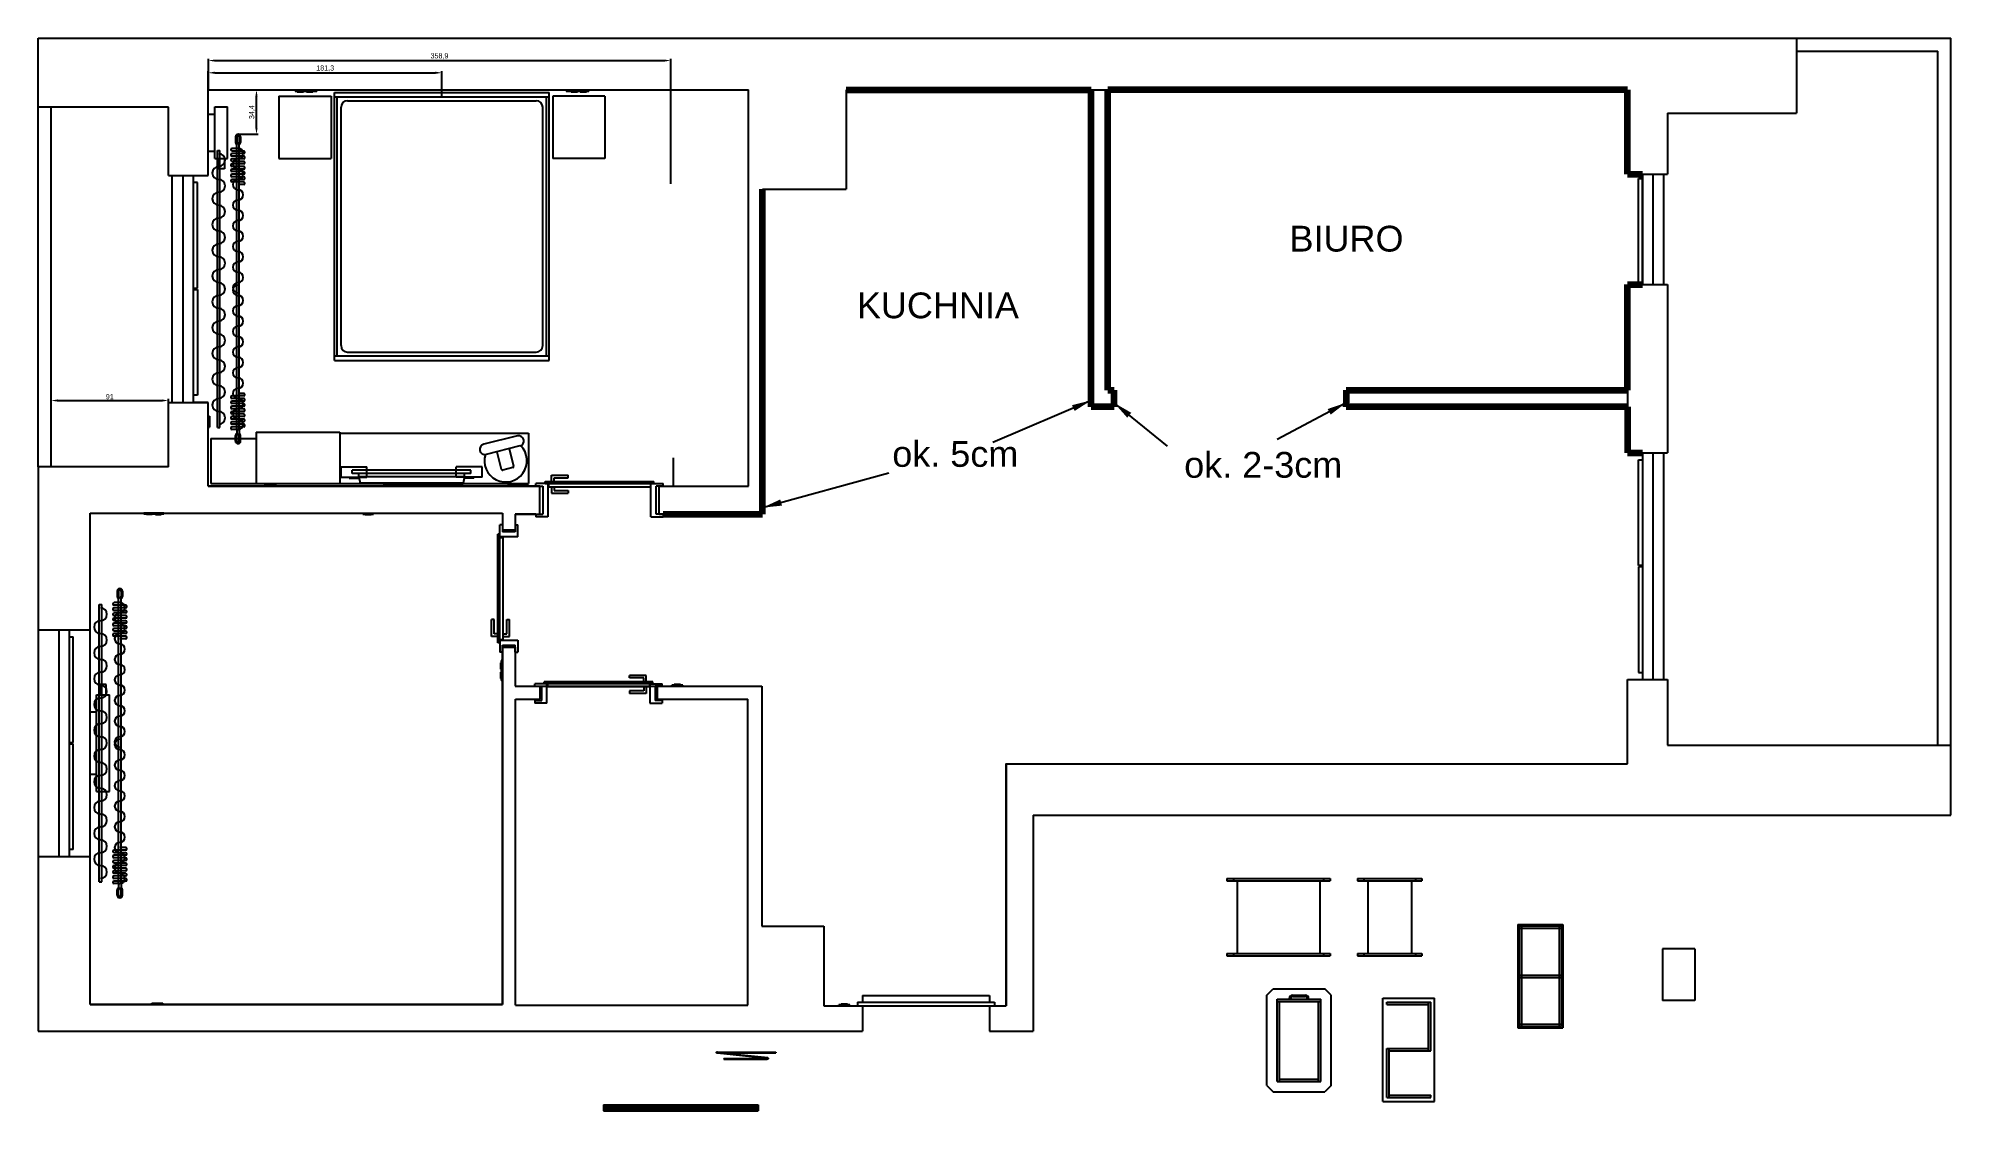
# Model space of a CAD drawing. Header units: millimetres. Extents: x 976 to 9349, y -714 to 2211.
# Drawn here: x 5119 to 6603, y 1379 to 2211 of the extents above; entities that cross this region are included whole.
import ezdxf

# ---------------------------------------------------------------- set-up
doc = ezdxf.new("R2010")
doc.units = ezdxf.units.MM
for name, color, linetype in [('Drzwi', 34, 'Continuous'), ('Elektryka - obudowy', 174, 'Continuous'), ('Grzejniki', 12, 'Continuous'), ('Listwy', 42, 'Continuous'), ('Meble', 42, 'Continuous'), ('Meble wnętrze', 52, 'Continuous'), ('Okna', 7, 'Continuous'), ('Płytki', 254, 'Continuous'), ('Szkic', 6, 'Continuous'), ('Urządzenia', 183, 'Continuous'), ('Zasłony', 9, 'Continuous'), ('Ściany', 7, 'Continuous')]:
    doc.layers.add(name, color=color, linetype=linetype)
doc.dimstyles.new('ISO-25', dxfattribs={"dimtxt": 4, "dimasz": 5, "dimexe": 1.25, "dimexo": 0.625, "dimgap": 1, "dimtad": 1, "dimtxsty": 'Standard', "dimcen": 2.5, "dimadec": 0, "dimazin": 0, "dimtfac": 1, "dimtmove": 0, "dimatfit": 3, "dimfxl": 1, "dimarcsym": 0})

msp = doc.modelspace()

# ---------------------------------------------------------------- texts
at = {"char_height": 20, "width": 119.53283, "attachment_point": 1}
for s, insert in [('{\\fArial|b0|i0|c238|p0;BIURO}', (6089.806, 2065.215)), ('{\\fArial|b0|i0|c238|p0;KUCHNIA}', (5754.053, 2013.445))]:
    msp.add_mtext(s, dxfattribs=dict(at, insert=insert))
at = {"layer": 'Płytki', "char_height": 20, "attachment_point": 1}
for s, insert, width in [('{\\fArial|b0|i0|c238|p0;ok. 5cm}', (5781.533, 1898.195), 119.53283), ('{\\fArial|b0|i0|c238|p0;ok. 2-3cm}', (6008.075, 1889.747), 152.87639)]:
    msp.add_mtext(s, dxfattribs=dict(at, insert=insert, width=width))

# ---------------------------------------------------------------- blocks, each defined once
blk = doc.blocks.new('Z$W@#18007')
for p, q in [((5, 75), (15, 75)), ((5, 0), (5, 75)), ((7.5, 75), (7.5, 83)), ((12.5, 83), (7.5, 83)), ((12.5, 75), (12.5, 83)), ((15, 0), (15, 75)), ((0, 61.7), (5, 61.7)), ((0, 13.3), (5, 13.3)), ((5, 0), (15, 0))]:
    blk.add_line(p, q)
blk = doc.blocks.new('Z$W@#11337')
for p, q in [((5, 48), (15, 48)), ((5, 8), (5, 48)), ((15, 8), (15, 48)), ((0, 42.3), (5, 42.3)), ((0, 13.7), (5, 13.7)), ((5, 8), (15, 8)), ((7.5, 8), (7.5, 0)), ((12.5, 0), (7.5, 0)), ((12.5, 8), (12.5, 0))]:
    blk.add_line(p, q)
blk = doc.blocks.new('Z$W@#27753')
for p, q in [((0, 0), (0, 176)), ((8, 0), (8, 176)), ((11, 170.5), (8, 170.5)), ((11, 88.5), (11, 170.5)), ((8, 88.5), (11, 88.5)), ((8, 87.5), (11, 87.5)), ((11, 87.5), (11, 5.5)), ((11, 5.5), (8, 5.5))]:
    blk.add_line(p, q)
blk = doc.blocks.new('Z$W@#10383')
for p, q in [((0, 176), (8, 176)), ((0, 0), (8, 0))]:
    blk.add_line(p, q)
blk.add_blockref('Z$W@#27753', (0, 0))
blk = doc.blocks.new('Z$W@#14945')
for p, q in [((0, 88.5), (0, 170.5)), ((0, 170.5), (3, 170.5)), ((3, 176), (3, 0)), ((11, 176), (11, 0)), ((3, 88.5), (0, 88.5)), ((3, 87.5), (0, 87.5)), ((0, 87.5), (0, 5.5)), ((0, 5.5), (3, 5.5))]:
    blk.add_line(p, q)
blk = doc.blocks.new('Z$W@#8909')
for p, q in [((3, 176), (11, 176)), ((3, 0), (11, 0))]:
    blk.add_line(p, q)
blk.add_blockref('Z$W@#14945', (0, 0))
blk = doc.blocks.new('Z$W@#9758')
for p, q in [((0, 0.3), (0, 82.3)), ((0, 82.3), (3, 82.3)), ((3, 85.6), (3, 0)), ((3, 85.6), (11, 85.6)), ((3, 0.3), (3, 85.3)), ((11, 85.6), (11, 0)), ((3, 0.3), (0, 0.3)), ((3, 0), (11, 0))]:
    blk.add_line(p, q)
blk = doc.blocks.new('Z$W@#24221')
for p, q in [((0, 0), (0, 176)), ((8, 0), (8, 176)), ((8, 170.5), (11, 170.5)), ((11, 88.5), (11, 170.5)), ((8, 88.5), (11, 88.5)), ((8, 87.5), (11, 87.5)), ((11, 5.5), (11, 87.5)), ((11, 5.5), (8, 5.5))]:
    blk.add_line(p, q)
blk = doc.blocks.new('Z$W@#18588')
for p, q in [((0, 176), (8, 176)), ((0, 0), (8, 0))]:
    blk.add_line(p, q)
blk.add_blockref('Z$W@#24221', (0, 0))
blk = doc.blocks.new('Z$W@#16413')
at = {"layer": 'Drzwi'}
for p, q in [((0, 3), (0, 0)), ((0, 3), (106.5, 3)), ((0, 0), (106.5, 0)), ((4, 8), (4, 3)), ((4, 8), (102.5, 8)), ((102.5, 8), (102.5, 3)), ((106.5, 3), (106.5, 0))]:
    blk.add_line(p, q, dxfattribs=at)
blk = doc.blocks.new('Z$W@#23622')
for p, q in [((0, 0), (0, 208)), ((0, 208), (166.5, 208)), ((166.5, 0), (166.5, 208)), ((0, 204.5), (166.5, 204.5)), ((2, 3.5), (2, 204.5)), ((5, 11.5), (5, 196.5)), ((10, 201.5), (156.5, 201.5)), ((161.5, 11.5), (161.5, 196.5)), ((164.5, 3.5), (164.5, 204.5)), ((0, 3.5), (166.5, 3.5)), ((0, 0), (166.5, 0)), ((10, 6.5), (156.5, 6.5))]:
    blk.add_line(p, q)
for centre, start, end in [((10, 196.5), 90, 180), ((156.5, 196.5), 0, 90), ((10, 11.5), 180, 270), ((156.5, 11.5), 270, 0)]:
    blk.add_arc(centre, 5, start, end)
blk = doc.blocks.new('Z$W@#19815')
for p, q in [((0, 39), (0, 0)), ((0, 39), (146.5, 39)), ((146.5, 39), (146.5, 0)), ((0, 0), (146.5, 0))]:
    blk.add_line(p, q)
blk = doc.blocks.new('Z$W@#22888')
for p, q in [((0, 40), (0, 0)), ((0, 40), (65, 40)), ((65, 40), (65, 0)), ((0, 0), (65, 0))]:
    blk.add_line(p, q)
blk = doc.blocks.new('Z$W@#19156')
for p, q in [((0, 35), (0, 0)), ((0, 35), (35, 35)), ((35, 35), (35, 0)), ((0, 0), (35, 0))]:
    blk.add_line(p, q)
blk = doc.blocks.new('Z$W@#16202')
for p, q in [((0, 48.2), (0, 0)), ((0, 48.2), (40.5, 48.2)), ((40.5, 48.2), (40.5, 0)), ((0, 0), (40.5, 0))]:
    blk.add_line(p, q)
blk = doc.blocks.new('Z$W@#22646')
for p, q in [((0, 2.3), (0, 1.3)), ((0, 2.3), (62, 2.3)), ((0, 1.3), (62, 1.3)), ((29, 2.3), (29, 0)), ((29, 0), (31, 0)), ((31, 2.3), (31, 0)), ((49, 2.3), (49, 0)), ((49, 0), (51, 0)), ((51, 2.3), (51, 0)), ((62, 2.3), (62, 1.3))]:
    blk.add_line(p, q)
blk = doc.blocks.new('Z$W@#26362')
for p, q in [((0, 2.5), (92, 2.5)), ((0, 2.5), (0, 0)), ((0, 0), (92, 0)), ((5, 5), (6, 10)), ((5, 5), (87, 5)), ((5, 5), (5, 2.5)), ((6, 10), (86, 10)), ((87, 5), (86, 10)), ((87, 5), (87, 2.5)), ((92, 2.5), (92, 0))]:
    blk.add_line(p, q)
blk = doc.blocks.new('Z$W@#28433')
for p, q in [((12.5, 8), (12.5, 22)), ((13.5, 23), (21.5, 23)), ((22.5, 8), (22.5, 22)), ((1, 4), (1, 4)), ((4, 8), (31, 8)), ((4, 0), (31, 0)), ((35, 4), (35, 4))]:
    blk.add_line(p, q)
for centre, radius, start, end in [((17.5, 16.5), 16.5, 328.8004, 211.1996), ((13.5, 22), 1, 90, 180), ((21.5, 22), 1, 0, 90), ((4, 4), 4, 90, 180), ((4, 4), 4, 180, 270), ((31, 4), 4, 0, 90), ((31, 4), 4, 270, 0)]:
    blk.add_arc(centre, radius, start, end)
blk = doc.blocks.new('Z$W@#29869')
for p, q in [((1, 20), (9, 20)), ((1, 20), (1, 0)), ((9, 20), (9, 0)), ((0, 13.75), (0, 6.25)), ((0, 13.75), (1, 13.75)), ((0, 6.25), (1, 6.25)), ((1, 0), (9, 0))]:
    blk.add_line(p, q)
blk = doc.blocks.new('Z$W@#13655')
for p, q in [((12.5, 21.4), (227.5, 21.4)), ((12.5, 21.4), (12.5, 19.4)), ((12.5, 19.4), (227.5, 19.4)), ((227.5, 21.4), (227.5, 19.4)), ((2, 7.4), (6.3, 7.4)), ((2, 6.4), (6.3, 6.4)), ((2, 4.4), (6.3, 4.4)), ((2, 3.4), (6.3, 3.4)), ((11, 6.4), (8, 6.4)), ((11, 4.4), (8, 4.4)), ((11, 5.4), (11, 9.9)), ((11, 4.4), (11, 6.4)), ((11, 6.4), (229, 6.4)), ((11, 4.4), (229, 4.4)), ((13, 1), (13, 9.9)), ((13, 5.4), (13, 9.9)), ((15, 1), (15, 9.9)), ((15, 5.4), (15, 9.9)), ((17, 1), (17, 9.9)), ((17, 5.4), (17, 9.9)), ((19, 1), (19, 9.9)), ((19, 5.4), (19, 9.9)), ((21, 1), (21, 9.9)), ((21, 5.4), (21, 9.9)), ((23, 1), (23, 9.9)), ((23, 5.4), (23, 9.9)), ((25, 1), (25, 9.9)), ((25, 5.4), (25, 9.9)), ((27, 1), (27, 9.9)), ((27, 5.4), (27, 9.9)), ((29, 1), (29, 9.9)), ((29, 5.4), (29, 9.9)), ((31, 1), (31, 9.9)), ((31, 5.4), (31, 9.9)), ((33, 1), (33, 9.9)), ((33, 5.4), (33, 9.9)), ((35, 5.4), (35, 9.9)), ((35, 1), (35, 5.4)), ((37, 1), (37, 9.9)), ((37, 5.4), (37, 9.9)), ((39, 1), (39, 5.4)), ((201, 1), (201, 5.4)), ((203, 1), (203, 9.9)), ((203, 5.4), (203, 9.9)), ((205, 5.4), (205, 9.9)), ((205, 1), (205, 5.4)), ((207, 1), (207, 9.9)), ((207, 5.4), (207, 9.9)), ((209, 1), (209, 9.9)), ((209, 5.4), (209, 9.9)), ((211, 1), (211, 9.9)), ((211, 5.4), (211, 9.9)), ((213, 1), (213, 9.9)), ((213, 5.4), (213, 9.9)), ((215, 1), (215, 9.9)), ((215, 5.4), (215, 9.9)), ((217, 1), (217, 9.9)), ((217, 5.4), (217, 9.9)), ((219, 1), (219, 9.9)), ((219, 5.4), (219, 9.9)), ((221, 1), (221, 9.9)), ((221, 5.4), (221, 9.9)), ((223, 1), (223, 9.9)), ((223, 5.4), (223, 9.9)), ((225, 1), (225, 9.9)), ((225, 5.4), (225, 9.9)), ((227, 1), (227, 9.9)), ((227, 5.4), (227, 9.9)), ((229, 5.4), (229, 9.9)), ((229, 4.4), (229, 6.4)), ((229, 6.4), (232, 6.4)), ((229, 4.4), (232, 4.4)), ((238, 7.4), (233.7, 7.4)), ((238, 6.4), (233.7, 6.4)), ((238, 4.4), (233.7, 4.4)), ((238, 3.4), (233.7, 3.4))]:
    blk.add_line(p, q)
for centre, radius, start, end in [((20, 20.4), 5, 180, 0), ((30, 20.4), 5, 0, 180), ((40, 20.4), 5, 180, 0), ((50, 20.4), 5, 0, 180), ((60, 20.4), 5, 180, 0), ((70, 20.4), 5, 0, 180), ((80, 20.4), 5, 180, 0), ((90, 20.4), 5, 0, 180), ((100, 20.4), 5, 180, 0), ((110, 20.4), 5, 0, 180), ((120, 20.4), 5, 180, 0), ((130, 20.4), 5, 0, 180), ((140, 20.4), 5, 180, 0), ((150, 20.4), 5, 0, 180), ((160, 20.4), 5, 180, 0), ((170, 20.4), 5, 0, 180), ((180, 20.4), 5, 180, 0), ((190, 20.4), 5, 0, 180), ((200, 20.4), 5, 180, 0), ((210, 20.4), 5, 0, 180), ((220, 20.4), 5, 180, 0), ((2, 5.4), 2, 90, 270), ((2, 5.4), 1, 90, 270), ((6.3, 5.4), 2, 30, 90), ((6.3, 5.4), 1, 270, 90), ((6.3, 5.4), 2, 270, 330), ((12, 9.9), 1, 0, 180), ((15, 5.4), 4, 180, 0), ((14, 1), 1, 180, 0), ((16, 9.9), 1, 0, 180), ((18, 1), 1, 180, 0), ((20, 9.9), 1, 0, 180), ((23, 5.4), 4, 0, 180), ((22, 1), 1, 180, 0), ((24, 9.9), 1, 0, 180), ((26, 1), 1, 180, 0), ((28, 9.9), 1, 0, 180), ((31, 5.4), 4, 180, 0), ((30, 1), 1, 180, 0), ((32, 9.9), 1, 0, 180), ((34, 1), 1, 180, 0), ((36, 9.9), 1, 0, 180), ((39, 5.4), 4, 0, 180), ((38, 1), 1, 180, 0), ((47, 5.4), 4, 180, 0), ((55, 5.4), 4, 0, 180), ((63, 5.4), 4, 180, 0), ((71, 5.4), 4, 0, 180), ((79, 5.4), 4, 180, 0), ((87, 5.4), 4, 0, 180), ((95, 5.4), 4, 180, 0), ((103, 5.4), 4, 0, 180), ((111, 5.4), 4, 180, 0), ((119, 5.4), 4, 0, 180), ((121, 5.4), 4, 0, 180), ((129, 5.4), 4, 180, 0), ((137, 5.4), 4, 0, 180), ((145, 5.4), 4, 180, 0), ((153, 5.4), 4, 0, 180), ((161, 5.4), 4, 180, 0), ((169, 5.4), 4, 0, 180), ((177, 5.4), 4, 180, 0), ((185, 5.4), 4, 0, 180), ((193, 5.4), 4, 180, 0), ((201, 5.4), 4, 0, 180), ((202, 1), 1, 180, 0), ((204, 9.9), 1, 0, 180), ((209, 5.4), 4, 180, 0), ((209, 5.4), 4, 180, 0), ((206, 1), 1, 180, 0), ((208, 9.9), 1, 0, 180), ((210, 1), 1, 180, 0), ((212, 9.9), 1, 0, 180), ((217, 5.4), 4, 0, 180), ((214, 1), 1, 180, 0), ((216, 9.9), 1, 0, 180), ((218, 1), 1, 180, 0), ((220, 9.9), 1, 0, 180), ((225, 5.4), 4, 180, 0), ((225, 5.4), 4, 180, 0), ((222, 1), 1, 180, 0), ((224, 9.9), 1, 0, 180), ((226, 1), 1, 180, 0), ((228, 9.9), 1, 0, 180), ((233.7, 5.4), 2, 90, 150), ((233.7, 5.4), 2, 210, 270), ((233.7, 5.4), 1, 90, 270), ((238, 5.4), 2, 270, 90), ((238, 5.4), 1, 270, 90)]:
    blk.add_arc(centre, radius, start, end)
blk = doc.blocks.new('Z$W@#10035')
for p, q in [((0, 1.5), (0, 0.6)), ((0, 1.5), (22.6, 1.5)), ((0, 0.6), (22.6, 0.6)), ((1.75, 0.6), (1.75, 0)), ((1.75, 0), (6.65, 0)), ((6.65, 0.6), (6.65, 0)), ((8.85, 0.6), (8.85, 0)), ((8.85, 0), (13.75, 0)), ((13.75, 0.6), (13.75, 0)), ((15.95, 0.6), (15.95, 0)), ((15.95, 0), (20.85, 0)), ((20.85, 0.6), (20.85, 0)), ((22.6, 1.5), (22.6, 0.6))]:
    blk.add_line(p, q)
blk = doc.blocks.new('Z$W@#1792')
for p, q in [((0, 1.5), (0, 0.6)), ((0, 1.5), (8.4, 1.5)), ((0, 0.6), (8.4, 0.6)), ((1.75, 0.6), (1.75, 0)), ((1.75, 0), (6.65, 0)), ((6.65, 0.6), (6.65, 0)), ((8.4, 1.5), (8.4, 0.6))]:
    blk.add_line(p, q)
blk = doc.blocks.new('Z$W@#19311')
for p, q in [((0, 1), (0, 0.1)), ((0, 1), (8.4, 1)), ((0, 0.1), (8.4, 0.1)), ((1.95, 0.1), (1.95, 0)), ((1.95, 0), (6.45, 0)), ((6.45, 0.1), (6.45, 0)), ((8.4, 1), (8.4, 0.1))]:
    blk.add_line(p, q)
blk = doc.blocks.new('Z$W@#16244')
for p, q in [((0, 1.5), (0, 0.6)), ((0, 1.5), (15.5, 1.5)), ((0, 0.6), (15.5, 0.6)), ((1.75, 0.6), (1.75, 0)), ((1.75, 0), (6.65, 0)), ((6.65, 0.6), (6.65, 0)), ((8.85, 0.6), (8.85, 0)), ((8.85, 0), (13.75, 0)), ((13.75, 0.6), (13.75, 0)), ((15.5, 1.5), (15.5, 0.6))]:
    blk.add_line(p, q)
blk = doc.blocks.new('Z$W@#30383')
for p, q in [((0, 1), (0, 0.1)), ((0, 1), (15.5, 1)), ((0, 0.1), (15.5, 0.1)), ((1.95, 0.1), (1.95, 0)), ((6.45, 0), (1.95, 0)), ((6.45, 0.1), (6.45, 0)), ((9.05, 0.1), (9.05, 0)), ((9.05, 0), (13.55, 0)), ((13.55, 0.1), (13.55, 0)), ((15.5, 1), (15.5, 0.1))]:
    blk.add_line(p, q)
blk = doc.blocks.new('Z$W@#18128')
for p, q in [((0, 1.5), (0, 0.6)), ((0, 1.5), (8.4, 1.5)), ((0, 0.6), (8.4, 0.6)), ((1.75, 0.6), (1.75, 0)), ((1.75, 0), (6.65, 0)), ((6.65, 0.6), (6.65, 0)), ((8.4, 1.5), (8.4, 0.6))]:
    blk.add_line(p, q)
blk = doc.blocks.new('Z$W@#24129')
for p, q in [((12.35, 32.2), (25.35, 32.2)), ((12.35, 27.2), (12.35, 32.2)), ((14.35, 30.2), (25.35, 30.2)), ((14.35, 27.2), (14.35, 30.2)), ((25.35, 30.2), (25.35, 32.2)), ((0, 23.7), (0, 25.7)), ((9.5, 25.7), (0, 25.7)), ((0, 23.7), (5.5, 23.7)), ((5.5, 23.7), (5.5, 2)), ((7.35, 25.7), (7.35, 27.2)), ((7.35, 27.2), (91.65, 27.2)), ((7.35, 25.7), (91.65, 25.7)), ((9.5, 25.7), (9.5, 0)), ((10, 25.7), (10, 23.2)), ((10, 23.2), (89, 23.2)), ((12.35, 23.2), (12.35, 18.2)), ((12.35, 18.2), (25.35, 18.2)), ((14.35, 23.2), (14.35, 20.2)), ((14.35, 20.2), (25.35, 20.2)), ((25.35, 20.2), (25.35, 18.2)), ((89, 25.7), (89, 23.2)), ((89.5, 0), (89.5, 25.7)), ((89.5, 25.7), (99, 25.7)), ((91.65, 25.7), (91.65, 27.2)), ((99, 23.7), (93.5, 23.7)), ((93.5, 2), (93.5, 23.7)), ((99, 23.7), (99, 25.7)), ((0, 2), (5.5, 2)), ((0, 2), (0, 0)), ((9.5, 0), (0, 0)), ((89.5, 0), (99, 0)), ((99, 2), (93.5, 2)), ((99, 2), (99, 0))]:
    blk.add_line(p, q)
blk = doc.blocks.new('Z$W@#22296')
for p, q in [((0, 12), (0, 14)), ((0, 12), (5.5, 12)), ((0, 2), (5.5, 2)), ((0, 2), (0, 0)), ((5.5, 12), (5.5, 2))]:
    blk.add_line(p, q)
at = {"layer": 'Drzwi'}
for p, q in [((7.35, 14), (7.35, 15.5)), ((7.35, 15.5), (91.65, 15.5)), ((12.35, 20.5), (25.35, 20.5)), ((12.35, 15.5), (12.35, 20.5)), ((14.35, 18.5), (25.35, 18.5)), ((14.35, 15.5), (14.35, 18.5)), ((25.35, 18.5), (25.35, 20.5)), ((91.65, 14), (91.65, 15.5)), ((9.5, 14), (0, 14)), ((9.5, 0), (0, 0)), ((7.35, 14), (91.65, 14)), ((9.5, 14), (9.5, 0)), ((10, 14), (10, 11.5)), ((10, 11.5), (89, 11.5)), ((12.35, 11.5), (12.35, 6.5)), ((12.35, 6.5), (25.35, 6.5)), ((14.35, 11.5), (14.35, 8.5)), ((14.35, 8.5), (25.35, 8.5)), ((25.35, 8.5), (25.35, 6.5)), ((89, 14), (89, 11.5)), ((89.5, 0), (89.5, 14)), ((89.5, 14), (99, 14)), ((89.5, 0), (99, 0)), ((99, 12), (93.5, 12)), ((93.5, 2), (93.5, 12)), ((99, 2), (93.5, 2)), ((99, 12), (99, 14)), ((99, 2), (99, 0))]:
    blk.add_line(p, q, dxfattribs=at)
blk = doc.blocks.new('Z$W@#29855')
for p, q in [((0, 13), (0, 15)), ((9.5, 15), (0, 15)), ((7.35, 15), (7.35, 16.5)), ((9.5, 15), (9.5, 0)), ((10, 15), (10, 12.5)), ((12.35, 16.5), (12.35, 21.5)), ((14.35, 16.5), (14.35, 19.5)), ((0, 13), (5.5, 13)), ((0, 2), (5.5, 2)), ((0, 2), (0, 0)), ((9.5, 0), (0, 0)), ((5.5, 13), (5.5, 2)), ((12.35, 12.5), (12.35, 7.5)), ((14.35, 12.5), (14.35, 9.5))]:
    blk.add_line(p, q)
at = {"layer": 'Drzwi'}
for p, q in [((7.35, 16.5), (91.65, 16.5)), ((7.35, 15), (91.65, 15)), ((12.35, 21.5), (25.35, 21.5)), ((14.35, 19.5), (25.35, 19.5)), ((25.35, 19.5), (25.35, 21.5)), ((89, 15), (89, 12.5)), ((89.5, 0), (89.5, 15)), ((89.5, 15), (99, 15)), ((91.65, 15), (91.65, 16.5)), ((99, 13), (99, 15)), ((10, 12.5), (89, 12.5)), ((12.35, 7.5), (25.35, 7.5)), ((14.35, 9.5), (25.35, 9.5)), ((25.35, 9.5), (25.35, 7.5)), ((89.5, 0), (99, 0)), ((99, 13), (93.5, 13)), ((93.5, 2), (93.5, 13)), ((99, 2), (93.5, 2)), ((99, 2), (99, 0))]:
    blk.add_line(p, q, dxfattribs=at)
blk = doc.blocks.new('*D603')
at = {"color": 0, "lineweight": -2}
for p, q in [((5250.7, 2171.2), (5250.7, 2194.7)), ((5255.7, 2193.4), (5604.6, 2193.4)), ((5609.6, 2097.8), (5609.6, 2194.7))]:
    blk.add_line(p, q, dxfattribs=at)
at = {"color": 0}
for points in [[(5255.7, 2194.2), (5255.7, 2192.6), (5250.7, 2193.4)], [(5604.6, 2192.6), (5604.6, 2194.2), (5609.6, 2193.4)]]:
    blk.add_solid(points, dxfattribs=at)
at = {"layer": 'Defpoints', "color": 0}
for p in [(5609.6, 2193.4), (5250.7, 2170.6), (5609.6, 2097.2)]:
    blk.add_point(p, dxfattribs=at)
at = {"color": 0, "insert": (5430.1, 2196.7), "char_height": 4, "attachment_point": 5}
blk.add_mtext('358,9', dxfattribs=at)
blk = doc.blocks.new('*D604')
at = {"color": 0, "lineweight": -2}
for p, q in [((132, 787.3), (132, 806.6)), ((137, 805.3), (308.3, 805.3)), ((313.3, 787.2), (313.3, 806.6))]:
    blk.add_line(p, q, dxfattribs=at)
at = {"color": 0}
for points in [[(137, 806.2), (137, 804.5), (132, 805.3)], [(308.3, 804.5), (308.3, 806.2), (313.3, 805.3)]]:
    blk.add_solid(points, dxfattribs=at)
at = {"layer": 'Defpoints', "color": 0}
for p in [(313.3, 805.3), (132, 786.7), (313.3, 786.6)]:
    blk.add_point(p, dxfattribs=at)
at = {"color": 0, "insert": (222.7, 808.7), "char_height": 4, "attachment_point": 5}
blk.add_mtext('181,3', dxfattribs=at)
blk = doc.blocks.new('*D605')
at = {"color": 0, "lineweight": -2}
for p, q in [((158.8, 792), (170.6, 792)), ((169.4, 762.6), (169.4, 787)), ((155.6, 757.6), (170.6, 757.6))]:
    blk.add_line(p, q, dxfattribs=at)
at = {"color": 0}
for points in [[(170.2, 787), (168.5, 787), (169.4, 792)], [(168.5, 762.6), (170.2, 762.6), (169.4, 757.6)]]:
    blk.add_solid(points, dxfattribs=at)
at = {"layer": 'Defpoints', "color": 0}
for p in [(158.2, 792), (169.4, 792), (155, 757.6)]:
    blk.add_point(p, dxfattribs=at)
at = {"color": 0, "insert": (166, 774.8), "char_height": 4, "attachment_point": 5, "rotation": 90}
blk.add_mtext('34,4', dxfattribs=at)
blk = doc.blocks.new('*D612')
at = {"layer": 'Defpoints', "color": 0}
for p in [(101, 551), (101, 524.6), (10, 519.4)]:
    blk.add_point(p, dxfattribs=at)
at = {"layer": 'Szkic', "color": 0, "lineweight": -2}
for p, q in [((10, 520.1), (10, 552.3)), ((15, 551), (96, 551)), ((101, 525.2), (101, 552.3))]:
    blk.add_line(p, q, dxfattribs=at)
at = {"layer": 'Szkic', "color": 0}
for points in [[(15, 551.9), (15, 550.2), (10, 551)], [(96, 550.2), (96, 551.9), (101, 551)]]:
    blk.add_solid(points, dxfattribs=at)
at = {"layer": 'Szkic', "color": 0, "insert": (55.5, 554), "char_height": 4, "attachment_point": 5}
blk.add_mtext('91', dxfattribs=at)

# ---------------------------------------------------------------- dimensions: what is measured, and where the dimension line sits
at = {"color": 1}
dim = msp.add_linear_dim(base=(5609.599, 2193.414), p1=(5250.697, 2170.604), p2=(5609.599, 2097.212), dimstyle='ISO-25', dxfattribs=at)
dim.commit()
dim.dimension.update_dxf_attribs({"geometry": '*D603', "text_midpoint": (5430.148, 2196.748)})
dim = msp.add_linear_dim(base=(5431.997, 2183.933), p1=(5250.697, 2165.24), p2=(5431.997, 2165.204), dimstyle='ISO-25', dxfattribs=at)
dim.commit()
dim.dimension.update_dxf_attribs({"geometry": '*D604', "text_midpoint": (5341.347, 2187.266), "insert": (5118.697, 1378.588)})
dim = msp.add_linear_dim(base=(5288.053, 2170.604), p1=(5273.697, 2136.204), p2=(5276.866, 2170.604), angle=90, dimstyle='ISO-25', dxfattribs=at)
dim.commit()
dim.dimension.update_dxf_attribs({"geometry": '*D605', "text_midpoint": (5284.719, 2153.404), "insert": (5118.697, 1378.588)})
at = {"layer": 'Szkic'}
dim = msp.add_linear_dim(base=(5219.697, 1929.614), p1=(5128.697, 1898.031), p2=(5219.697, 1903.204), dimstyle='ISO-25', dxfattribs=at)
dim.commit()
dim.dimension.update_dxf_attribs({"geometry": '*D612', "text_midpoint": (5174.197, 1932.614), "insert": (5118.697, 1378.588)})

# ---------------------------------------------------------------- linework, layer by layer
for p, q in [((5118.697, 2210.704), (6483.197, 2210.704)), ((6483.197, 2210.704), (6483.197, 2152.604)), ((6483.197, 2210.704), (6602.997, 2210.704)), ((6483.197, 2200.704), (6592.997, 2200.704)), ((6592.997, 1662.104), (6592.997, 2200.704)), ((6602.997, 1607.804), (6602.997, 2210.704)), ((5250.697, 2170.604), (5669.997, 2170.604)), ((5669.997, 1863.204), (5669.997, 2170.604)), ((5745.797, 2170.704), (6352.197, 2170.704)), ((5745.797, 2170.704), (5745.797, 2093.704)), ((5935.797, 1924.704), (5935.797, 2170.704)), ((5935.797, 1924.704), (5935.797, 2170.704)), ((5948.797, 2170.704), (5948.797, 1937.704)), ((6352.197, 2170.704), (5948.797, 2170.704)), ((5948.797, 2170.704), (5948.797, 1937.704)), ((6352.197, 2170.704), (6352.197, 2105.204)), ((6352.197, 2105.204), (6352.197, 2170.704)), ((6383.197, 2152.604), (6483.197, 2152.604)), ((6383.197, 2152.604), (6383.197, 2105.204)), ((5680.797, 2093.704), (5680.797, 1841.504)), ((5680.797, 2093.704), (5680.797, 1841.504)), ((5680.797, 2093.704), (5745.797, 2093.704)), ((6352.197, 2105.204), (6383.197, 2105.204)), ((6363.697, 2105.204), (6352.197, 2105.204)), ((6380.197, 2019.604), (6380.197, 2105.204)), ((6352.197, 2019.604), (6383.197, 2019.604)), ((6352.197, 2019.604), (6352.197, 1889.104)), ((6352.197, 2019.604), (6363.697, 2019.604)), ((6383.197, 2019.604), (6383.197, 1889.104)), ((5948.797, 1937.704), (5953.797, 1937.704)), ((5948.797, 1937.704), (5953.797, 1937.704)), ((5953.797, 1937.704), (5953.797, 1924.704)), ((5935.797, 1924.704), (5953.797, 1924.704)), ((5953.797, 1924.704), (5935.797, 1924.704)), ((6133.797, 1924.704), (6352.197, 1924.704)), ((6352.197, 1924.704), (6133.797, 1924.704)), ((6352.197, 1889.104), (6352.197, 1924.704)), ((5611.428, 1885.131), (5611.428, 1863.204)), ((5669.997, 1863.204), (5669.997, 1885.204)), ((6352.197, 1889.104), (6383.197, 1889.104)), ((6363.697, 1889.104), (6352.197, 1889.104)), ((6380.197, 1713.104), (6380.197, 1889.104)), ((5600.497, 1863.204), (5669.997, 1863.204)), ((5600.497, 1841.504), (5600.497, 1863.204)), ((5600.497, 1863.204), (5669.997, 1863.204)), ((5600.497, 1841.504), (5680.797, 1841.504)), ((5680.797, 1841.504), (5603.747, 1841.504)), ((5507.997, 1707.904), (5598.947, 1707.904)), ((5549.997, 1707.904), (5597.894, 1707.904)), ((5597.947, 1707.904), (5597.947, 1696.904)), ((5598.947, 1707.904), (5598.947, 1697.904)), ((5598.947, 1707.904), (5680.197, 1707.904)), ((5602.972, 1707.904), (5680.197, 1707.904)), ((5680.197, 1707.904), (5680.197, 1521.704)), ((5680.197, 1707.904), (5680.197, 1523.504)), ((6352.197, 1713.104), (6383.197, 1713.104)), ((6352.197, 1647.804), (6352.197, 1713.104)), ((6352.197, 1647.804), (6352.197, 1713.104)), ((6352.197, 1713.104), (6363.697, 1713.104)), ((6383.197, 1713.104), (6383.197, 1662.104)), ((5598.947, 1697.904), (5669.497, 1697.904)), ((5669.497, 1460.604), (5669.497, 1697.904)), ((5869.897, 1647.804), (5869.897, 1647.904)), ((5869.897, 1647.804), (5869.897, 1459.904)), ((5869.897, 1647.804), (6352.197, 1647.804)), ((5869.897, 1459.904), (5869.897, 1647.804)), ((5869.897, 1647.804), (6352.197, 1647.804)), ((6383.197, 1662.104), (6602.997, 1662.104)), ((5890.797, 1607.804), (6602.997, 1607.804)), ((5890.797, 1607.804), (5890.797, 1440.204)), ((6089.657, 1465.274), (6089.657, 1465.774)), ((6089.657, 1465.274), (6090.657, 1465.274)), ((6090.657, 1465.274), (6090.657, 1465.774)), ((6092.157, 1468.274), (6102.157, 1468.274)), ((6092.157, 1467.274), (6102.157, 1467.274)), ((6103.657, 1465.274), (6103.657, 1465.774)), ((6104.657, 1465.274), (6103.657, 1465.274)), ((6104.657, 1465.274), (6104.657, 1465.774))]:
    msp.add_line(p, q)
at = {"color": 1}
for p, q in [((6379.379, 1504.22), (6379.379, 1464.22)), ((6404.379, 1504.22), (6379.379, 1504.22)), ((6404.379, 1504.22), (6404.379, 1464.22)), ((6404.379, 1464.22), (6379.379, 1464.22))]:
    msp.add_line(p, q, dxfattribs=at)
for centre, radius, start, end in [((6092.157, 1465.774), 2.5, 90, 180), ((6092.157, 1465.774), 1.5, 90, 180), ((6102.157, 1465.774), 2.5, 0, 90), ((6102.157, 1465.774), 1.5, 0, 90)]:
    msp.add_arc(centre, radius, start, end)
at = {"layer": 'Listwy'}
for p, q in [((5250.697, 2104.204), (5250.697, 2170.604)), ((5250.697, 2170.604), (5559.497, 2170.604)), ((5239.197, 2104.204), (5250.697, 2104.204)), ((5250.697, 1928.204), (5239.197, 1928.204)), ((5250.697, 1863.204), (5250.697, 1928.204)), ((5507.997, 1863.204), (5250.697, 1863.204)), ((5158.947, 1461.104), (5158.947, 1842.304)), ((5158.947, 1842.304), (5478.947, 1842.304)), ((5478.947, 1842.304), (5478.947, 1829.304)), ((5504.747, 1841.504), (5488.947, 1841.504)), ((5488.947, 1841.504), (5488.947, 1833.304)), ((5478.947, 1738.304), (5478.947, 1461.104)), ((5488.947, 1734.304), (5488.947, 1707.904)), ((5488.947, 1707.904), (5503.972, 1707.904)), ((5728.397, 1521.704), (5728.397, 1459.904)), ((5478.947, 1461.104), (5158.947, 1461.104)), ((5728.397, 1459.904), (5758.397, 1459.904)), ((5856.897, 1459.904), (5869.897, 1459.904))]:
    msp.add_line(p, q, dxfattribs=at)
at = {"layer": 'Meble wnętrze', "lineweight": 100}
for p, q in [((5935.797, 1924.704), (5935.797, 1929.704)), ((5953.797, 1924.704), (5935.797, 1924.704)), ((5953.797, 1924.704), (5953.797, 1927.704)), ((6133.797, 1924.704), (6133.797, 1927.704)), ((6352.197, 1924.704), (6133.797, 1924.704)), ((6352.197, 1924.704), (6352.197, 1889.104)), ((6352.197, 1924.704), (6352.197, 1889.104)), ((6352.197, 1889.104), (6363.697, 1889.104)), ((5603.747, 1841.504), (5680.797, 1841.504)), ((5680.797, 1841.504), (5680.797, 1846.504))]:
    msp.add_line(p, q, dxfattribs=at)
at = {"layer": 'Płytki', "color": 254, "lineweight": 100, "true_color": 0xdddddd}
for p, q in [((5745.797, 2170.704), (5935.797, 2170.704)), ((5935.797, 1929.704), (5935.797, 2170.704)), ((5680.797, 1846.504), (5680.797, 2093.704))]:
    msp.add_line(p, q, dxfattribs=at)
at = {"layer": 'Płytki', "lineweight": 100}
for p, q in [((6352.197, 2170.704), (5948.797, 2170.704)), ((5948.797, 1937.704), (5948.797, 2170.704)), ((6352.197, 2105.204), (6352.197, 2170.704)), ((6352.197, 2105.204), (6363.697, 2105.204)), ((6352.197, 1937.704), (6352.197, 2019.604)), ((6352.197, 2019.604), (6363.697, 2019.604)), ((5948.797, 1937.704), (5953.797, 1937.704)), ((5953.797, 1927.704), (5953.797, 1937.704)), ((6133.797, 1937.704), (6352.197, 1937.704)), ((6133.797, 1937.704), (6133.797, 1927.954)), ((6133.797, 1937.704), (6352.197, 1937.704))]:
    msp.add_line(p, q, dxfattribs=at)
at = {"layer": 'Płytki'}
for p, q in [((5508.997, 1707.904), (5549.997, 1707.904)), ((5508.997, 1707.904), (5508.997, 1696.904)), ((5728.397, 1459.904), (5869.897, 1459.904))]:
    msp.add_line(p, q, dxfattribs=at)
at = {"layer": 'Szkic'}
for p, q in [((6041.254, 1558.695), (6121.254, 1558.695)), ((6041.254, 1558.695), (6041.254, 1556.895)), ((6046.254, 1558.695), (6046.254, 1556.895)), ((6116.254, 1558.695), (6116.254, 1556.895)), ((6121.254, 1558.695), (6121.254, 1556.895)), ((6142.467, 1558.695), (6192.467, 1558.695)), ((6142.467, 1558.695), (6142.467, 1556.895)), ((6147.467, 1558.695), (6147.467, 1556.895)), ((6187.467, 1558.695), (6187.467, 1556.895)), ((6192.467, 1558.695), (6192.467, 1556.895)), ((6192.467, 1558.695), (6192.467, 1556.895)), ((6041.254, 1556.895), (6121.254, 1556.895)), ((6049.254, 1556.895), (6049.254, 1500.495)), ((6113.254, 1556.895), (6113.254, 1500.495)), ((6142.467, 1556.895), (6192.467, 1556.895)), ((6150.467, 1556.895), (6150.467, 1500.495)), ((6184.467, 1556.895), (6184.467, 1500.495)), ((6266.952, 1522.982), (6266.952, 1442.982)), ((6266.952, 1522.982), (6301.952, 1522.982)), ((6267.952, 1521.982), (6267.952, 1443.982)), ((6267.952, 1521.982), (6300.952, 1521.982)), ((6267.952, 1520.182), (6300.952, 1520.182)), ((6269.752, 1521.982), (6269.752, 1443.982)), ((6299.152, 1521.982), (6299.152, 1443.982)), ((6300.952, 1521.982), (6300.952, 1443.982)), ((6301.952, 1522.982), (6301.952, 1442.982)), ((6041.254, 1500.495), (6121.254, 1500.495)), ((6041.254, 1500.495), (6041.254, 1498.695)), ((6046.254, 1500.495), (6046.254, 1498.695)), ((6116.254, 1500.495), (6116.254, 1498.695)), ((6121.254, 1500.495), (6121.254, 1498.695)), ((6142.467, 1500.495), (6192.467, 1500.495)), ((6142.467, 1500.495), (6142.467, 1498.695)), ((6147.467, 1500.495), (6147.467, 1498.695)), ((6187.467, 1500.495), (6187.467, 1498.695)), ((6192.467, 1500.495), (6192.467, 1498.695)), ((6041.254, 1498.695), (6121.254, 1498.695)), ((6142.467, 1498.695), (6192.467, 1498.695)), ((6072.157, 1468.274), (6077.157, 1473.274)), ((6077.157, 1473.274), (6117.157, 1473.274)), ((6122.157, 1468.274), (6117.157, 1473.274)), ((6267.952, 1483.882), (6300.952, 1483.882)), ((6267.952, 1482.082), (6300.952, 1482.082)), ((6072.157, 1398.274), (6072.157, 1468.274)), ((6080.157, 1401.274), (6080.157, 1465.274)), ((6080.157, 1465.274), (6114.157, 1465.274)), ((6080.157, 1463.474), (6114.157, 1463.474)), ((6081.957, 1401.274), (6081.957, 1463.474)), ((6090.657, 1465.274), (6103.657, 1465.274)), ((6112.357, 1401.274), (6112.357, 1463.474)), ((6114.157, 1401.274), (6114.157, 1465.274)), ((6122.157, 1398.274), (6122.157, 1468.274)), ((6162.363, 1385.852), (6162.363, 1465.852)), ((6162.363, 1465.852), (6202.363, 1465.852)), ((6165.363, 1462.852), (6199.363, 1462.852)), ((6165.363, 1461.052), (6165.363, 1462.852)), ((6165.363, 1461.052), (6197.563, 1461.052)), ((6197.563, 1424.952), (6197.563, 1462.852)), ((6199.363, 1424.952), (6199.363, 1462.852)), ((6202.363, 1385.852), (6202.363, 1465.852)), ((6266.952, 1442.982), (6301.952, 1442.982)), ((6267.952, 1445.782), (6300.952, 1445.782)), ((6267.952, 1443.982), (6300.952, 1443.982)), ((6165.363, 1426.752), (6197.563, 1426.752)), ((6165.363, 1388.852), (6165.363, 1426.752)), ((6167.163, 1388.852), (6167.163, 1426.752)), ((6167.163, 1424.952), (6199.363, 1424.952)), ((5645.561, 1423.991), (5691.061, 1423.991)), ((5645.561, 1423.991), (5645.561, 1423.591)), ((5645.561, 1423.591), (5691.061, 1423.591)), ((5645.777, 1423.151), (5645.819, 1423.549)), ((5684.77, 1419.126), (5645.777, 1423.151)), ((5684.811, 1419.524), (5645.819, 1423.549)), ((5650.802, 1419.104), (5684.502, 1419.104)), ((5650.802, 1419.104), (5650.802, 1418.704)), ((5650.802, 1418.704), (5684.502, 1418.704)), ((5684.502, 1419.104), (5684.502, 1418.704)), ((5684.77, 1419.126), (5684.811, 1419.524)), ((5691.061, 1423.991), (5691.061, 1423.591)), ((6072.157, 1398.274), (6077.157, 1393.274)), ((6080.157, 1401.274), (6114.157, 1401.274)), ((6081.957, 1403.074), (6112.357, 1403.074)), ((6122.157, 1398.274), (6117.157, 1393.274)), ((5557.51, 1383.288), (5557.51, 1378.588)), ((5557.51, 1383.288), (5677.51, 1383.288)), ((5557.51, 1382.788), (5677.51, 1382.788)), ((5557.51, 1381.788), (5677.51, 1381.788)), ((5557.51, 1381.288), (5677.51, 1381.288)), ((5557.51, 1380.588), (5677.51, 1380.588)), ((5622.51, 1383.288), (5622.51, 1378.588)), ((5677.51, 1383.288), (5677.51, 1378.588)), ((6077.157, 1393.274), (6117.157, 1393.274)), ((6162.363, 1385.852), (6202.363, 1385.852)), ((6165.363, 1388.852), (6199.363, 1388.852)), ((6167.163, 1390.652), (6199.363, 1390.652)), ((6199.363, 1388.852), (6199.363, 1390.652)), ((5557.51, 1380.088), (5677.51, 1380.088)), ((5557.51, 1379.088), (5677.51, 1379.088)), ((5557.51, 1378.588), (5677.51, 1378.588))]:
    msp.add_line(p, q, dxfattribs=at)
for centre in [(5645.561, 1423.791), (5684.77, 1419.126)]:
    msp.add_circle(centre, 0.5, dxfattribs=at)
at = {"layer": 'Ściany'}
for p, q in [((5118.697, 1878.204), (5118.697, 2210.704)), ((5250.697, 2104.204), (5250.697, 2170.604)), ((5219.697, 2157.204), (5118.697, 2157.204)), ((5128.697, 1878.204), (5128.697, 2157.204)), ((5219.697, 2104.204), (5219.697, 2157.204)), ((5219.697, 2104.204), (5250.697, 2104.204)), ((5222.697, 1928.204), (5222.697, 2104.204)), ((5219.697, 1928.204), (5250.697, 1928.204)), ((5219.697, 1878.204), (5219.697, 1928.204)), ((5250.697, 1863.204), (5250.697, 1928.204)), ((5219.697, 1878.204), (5118.697, 1878.204)), ((5118.697, 1878.204), (5118.697, 1440.204)), ((5250.697, 1863.204), (5507.997, 1863.204)), ((5507.997, 1841.504), (5507.997, 1863.204)), ((5158.947, 1461.104), (5158.947, 1842.304)), ((5158.947, 1842.304), (5478.947, 1842.304)), ((5478.947, 1842.304), (5478.947, 1829.304)), ((5488.947, 1841.504), (5507.997, 1841.504)), ((5488.947, 1841.504), (5488.947, 1829.304)), ((5478.947, 1829.304), (5488.947, 1829.304)), ((5118.697, 1751.804), (5158.947, 1751.804)), ((5478.947, 1738.304), (5488.947, 1738.304)), ((5478.947, 1461.104), (5478.947, 1738.304)), ((5488.947, 1738.304), (5488.947, 1707.904)), ((5488.947, 1707.904), (5507.997, 1707.904)), ((5507.997, 1707.904), (5507.997, 1697.904)), ((5488.997, 1697.904), (5507.997, 1697.904)), ((5488.997, 1460.604), (5488.997, 1697.904)), ((5118.697, 1575.804), (5158.947, 1575.804)), ((5680.197, 1521.704), (5728.397, 1521.704)), ((5728.397, 1521.704), (5728.397, 1459.904)), ((5158.947, 1461.104), (5478.947, 1461.104)), ((5488.997, 1460.604), (5669.497, 1460.604)), ((5728.397, 1459.904), (5758.397, 1459.904)), ((5758.397, 1459.904), (5758.397, 1440.204)), ((5856.897, 1459.904), (5856.897, 1440.204)), ((5856.897, 1459.904), (5869.897, 1459.904)), ((5118.697, 1440.204), (5758.397, 1440.204)), ((5856.897, 1440.204), (5890.797, 1440.204))]:
    msp.add_line(p, q, dxfattribs=at)

# ---------------------------------------------------------------- block references
for name, p in [('Z$W@#9758', (6360.697, 2019.604)), ('Z$W@#19311', (5940.597, 1923.704)), ('Z$W@#8909', (6360.697, 1713.104)), ('Z$W@#24129', (5504.747, 1839.504)), ('Z$W@#10035', (5609.089, 1840.004)), ('Z$W@#1792', (5667.559, 1840.004)), ('Z$W@#16413', (5754.397, 1459.904))]:
    msp.add_blockref(name, p)
for p, rotation in [((6350.697, 2014.604), 270), ((5618.947, 1709.404), 180)]:
    msp.add_blockref('Z$W@#18128', p, dxfattribs=dict(rotation=rotation))
at = {"xscale": -0.9999999999999996}
msp.add_blockref('Z$W@#29855', (5602.972, 1694.904), dxfattribs=at)
at = {"layer": 'Drzwi', "rotation": 90}
msp.add_blockref('Z$W@#22296', (5490.947, 1734.304), dxfattribs=at)
at = {"layer": 'Elektryka - obudowy'}
for name, p in [('Z$W@#16244', (5317.997, 2169.104)), ('Z$W@#19311', (5326.497, 2169.604)), ('Z$W@#19311', (5528.497, 2169.604)), ('Z$W@#16244', (5530.497, 2169.104)), ('Z$W@#19311', (5370.547, 1841.304))]:
    msp.add_blockref(name, p, dxfattribs=at)
at = {"layer": 'Elektryka - obudowy', "xscale": -1}
for p, rotation in [((5251.697, 1917.404), 90), ((5294.697, 1864.204), -180), ((5206.947, 1462.104), -180)]:
    msp.add_blockref('Z$W@#19311', p, dxfattribs=dict(at, rotation=rotation))
at = {"layer": 'Elektryka - obudowy'}
for name, p, rotation in [('Z$W@#30383', (5422.697, 1864.204), 180), ('Z$W@#16244', (5499.247, 1864.704), 180), ('Z$W@#16244', (5477.447, 1727.804), -90.00000000000001), ('Z$W@#1792', (5748.497, 1461.404), 180)]:
    msp.add_blockref(name, p, dxfattribs=dict(at, rotation=rotation))
at = {"layer": 'Elektryka - obudowy', "xscale": -1}
msp.add_blockref('Z$W@#30383', (5216.147, 1841.304), dxfattribs=at)
at = {"layer": 'Grzejniki'}
for name, p in [('Z$W@#11337', (5250.697, 2109.404)), ('Z$W@#18007', (5158.947, 1626.304))]:
    msp.add_blockref(name, p, dxfattribs=at)
at = {"layer": 'Meble'}
for name, p in [('Z$W@#23622', (5348.747, 1960.704)), ('Z$W@#16202', (5305.497, 2117.504)), ('Z$W@#19156', (5252.697, 1865.204)), ('Z$W@#22888', (5287.697, 1865.204)), ('Z$W@#19815', (5352.697, 1865.204))]:
    msp.add_blockref(name, p, dxfattribs=at)
at = {"layer": 'Meble', "xscale": -1}
msp.add_blockref('Z$W@#16202', (5558.497, 2117.504), dxfattribs=at)
at = {"layer": 'Okna'}
for name, p in [('Z$W@#10383', (5231.197, 1928.204)), ('Z$W@#18588', (5134.822, 1575.804))]:
    msp.add_blockref(name, p, dxfattribs=at)
at = {"layer": 'Urządzenia'}
for name, p, rotation in [('Z$W@#28433', (5494.472, 1903.129), -166.0196823143536), ('Z$W@#29869', (5373.792, 1869.276), 90), ('Z$W@#26362', (5454.447, 1875.504), 180)]:
    msp.add_blockref(name, p, dxfattribs=dict(at, rotation=rotation))
at = {"layer": 'Urządzenia', "xscale": -1, "rotation": -90}
msp.add_blockref('Z$W@#29869', (5443.102, 1869.276), dxfattribs=at)
at = {"layer": 'Urządzenia'}
msp.add_blockref('Z$W@#22646', (5386.447, 1863.204), dxfattribs=at)
at = {"layer": 'Zasłony', "rotation": 89.99999999999999}
for p in [(5279.147, 1896.204), (5187.397, 1543.804)]:
    msp.add_blockref('Z$W@#13655', p, dxfattribs=at)

msp.set_redraw_order([(e.dxf.handle, doc.entitydb.next_handle()) for e in msp.query("TEXT MTEXT ATTDEF DIMENSION ARC_DIMENSION")])  # texts and dimensions are drawn at this point

# ---------------------------------------------------------------- leaders
at = {"layer": 'Płytki'}
for points in [[(5935.797, 1929.704), (5859.613, 1896.933)], [(5953.797, 1927.704), (5994.761, 1894.346)], [(6133.797, 1927.954), (6080.333, 1899.3)], [(5680.797, 1846.504), (5778.796, 1873.5)]]:
    msp.add_leader(points, dimstyle='ISO-25', override={"dimasz": 15, "dimgap": 1, "dimtad": 0}, dxfattribs=at)

doc.saveas('drawing.dxf')
